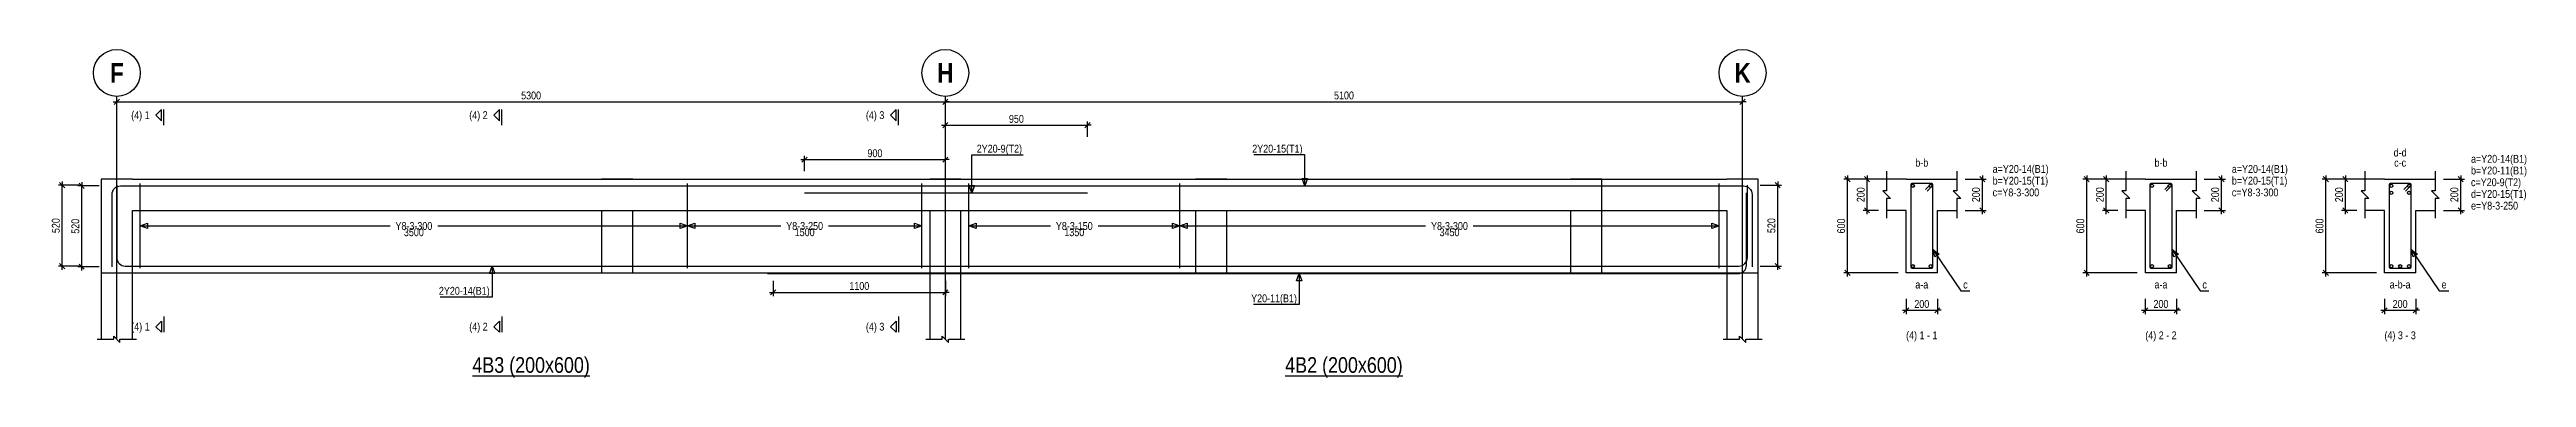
# Model space of a CAD drawing. Extents: x 0 to 206258, y -403073 to 0.
# Drawn here: x 68233 to 99923, y -204794 to -200594 of the extents above; entities that cross this region are included whole.
import ezdxf
from ezdxf.enums import TextEntityAlignment as Align
from ezdxf.lldxf.tags import DXFTag

# ---------------------------------------------------------------- set-up
doc = ezdxf.new("R2010")
doc.units = 0
doc.header["$LTSCALE"] = 1000
for name, color, linetype in [('Axis Circle(Dir 2)', 150, 'Continuous'), ('Axis Label(Dir 1)', 7, 'Continuous'), ('Axis Line(Dir 2)', 150, 'CENTER2'), ('Break Line', 5, 'Continuous'), ('Dimension Line', 5, 'Continuous'), ('Dimension Text', 5, 'Continuous'), ('Front Elevation Line', 40, 'Continuous'), ('Leader Line', 5, 'Continuous'), ('Link Line', 3, 'Continuous'), ('Rebar Label', 6, 'Continuous'), ('Rebar Line', 7, 'Continuous'), ('Section Label', 1, 'Continuous'), ('Section Line', 1, 'Continuous'), ('Top Rebar Label', 6, 'Continuous'), ('Top Rebar Line', 7, 'Continuous')]:
    doc.layers.add(name, color=color, linetype=linetype)
for name, color, linetype, true_color in [('Back Elevation Line', 191, 'HIDDEN2', 0xd4aaff), ('Beam Label(D)', 94, 'Continuous', 0x008100), ('Beam Line(D)', 112, 'Continuous', 0x00bd5e), ('Link Label', 94, 'Continuous', 0x008100)]:
    doc.layers.add(name, color=color, linetype=linetype, true_color=true_color)
doc.styles.add('Axis Label(Dir 1)', font='ARIALNB.TTF', dxfattribs={"height": 250})
doc.styles.add('Beam Label(D)', font='ARIALN.TTF', dxfattribs={"height": 200})
doc.styles.add('Dimension Text', font='ARIALN.TTF', dxfattribs={"height": 100})
doc.styles.add('Link Label', font='ARIALN.TTF', dxfattribs={"height": 100})
doc.styles.add('Rebar Label', font='ARIALN.TTF', dxfattribs={"height": 100})
doc.styles.add('Section Label', font='ARIALN.TTF', dxfattribs={"height": 100})
doc.styles.add('Top Rebar Label', font='ARIALN.TTF', dxfattribs={"height": 100})
tags = doc.linetypes.add('CENTER2', pattern=[1.125, 0.75, -0.125, 0.125, -0.125]).pattern_tags.tags
tags[10:11] = [DXFTag(74, 4), DXFTag(75, 0), DXFTag(340, '0'), DXFTag(46, 0.0), DXFTag(50, 0.0), DXFTag(44, 0.0), DXFTag(45, 0.0)]
tags[8:9] = [DXFTag(74, 4), DXFTag(75, 0), DXFTag(340, '0'), DXFTag(46, 0.0), DXFTag(50, 0.0), DXFTag(44, 0.0), DXFTag(45, 0.0)]
tags[6:7] = [DXFTag(74, 4), DXFTag(75, 0), DXFTag(340, '0'), DXFTag(46, 0.0), DXFTag(50, 0.0), DXFTag(44, 0.0), DXFTag(45, 0.0)]
tags[4:5] = [DXFTag(74, 4), DXFTag(75, 0), DXFTag(340, '0'), DXFTag(46, 0.0), DXFTag(50, 0.0), DXFTag(44, 0.0), DXFTag(45, 0.0)]
tags = doc.linetypes.add('HIDDEN2', pattern=[0.1875, 0.125, -0.0625]).pattern_tags.tags
tags[6:7] = [DXFTag(74, 4), DXFTag(75, 0), DXFTag(340, '0'), DXFTag(46, 0.0), DXFTag(50, 0.0), DXFTag(44, 0.0), DXFTag(45, 0.0)]
tags[4:5] = [DXFTag(74, 4), DXFTag(75, 0), DXFTag(340, '0'), DXFTag(46, 0.0), DXFTag(50, 0.0), DXFTag(44, 0.0), DXFTag(45, 0.0)]
doc.dimstyles.new('BEAM', dxfattribs={"dimtxt": 100, "dimasz": 30, "dimexe": 48.3, "dimexo": 103.5, "dimgap": 30, "dimtad": 1, "dimtoh": 1, "dimdec": 1, "dimlfac": 0.5, "dimdsep": 46, "dimtxsty": 'Dimension Text', "dimblk": 'PCDIM_TICK', "dimcen": 0.09, "dimclrd": 5, "dimclre": 5, "dimclrt": 5, "dimadec": 1, "dimazin": 0, "dimtp": 1, "dimtm": 1, "dimtfac": 1, "dimtdec": 4, "dimtofl": 0, "dimtmove": 0, "dimatfit": 3, "dimfxl": 1, "dimtolj": 1, "dimtzin": 0, "dimarcsym": 0})

msp = doc.modelspace()

# ---------------------------------------------------------------- texts
at = {"layer": 'Axis Label(Dir 1)', "transparency": 33554687, "style": 'Axis Label(Dir 1)'}
for s, p in [('F', (69093.965, -200894.284)), ('H', (79693.965, -200894.284)), ('K', (89893.965, -200894.284))]:
    msp.add_text(s, height=250, dxfattribs=at).set_placement(p, align=Align.MIDDLE_CENTER)
at = {"layer": 'Beam Label(D)', "transparency": 33554687, "style": 'Beam Label(D)'}
for s, p in [('%%U4B3 (200x600)', (74393.965, -204534.284)), ('%%U4B2 (200x600)', (84793.965, -204534.284))]:
    msp.add_text(s, height=200, dxfattribs=at).set_placement(p, align=Align.TOP_CENTER)
at = {"layer": 'Dimension Text', "transparency": 33554687, "style": 'Dimension Text'}
for s, p in [('3500', (72893.965, -202884.284)), ('1500', (77893.964, -202884.284)), ('1350', (81343.965, -202884.284)), ('3450', (86143.965, -202884.284))]:
    msp.add_text(s, height=100, dxfattribs=at).set_placement(p, align=Align.TOP_CENTER)
at = {"layer": 'Link Label', "transparency": 33554687, "style": 'Link Label'}
for s, p in [(' c=Y8-3-300', (93061.966, -202474.284)), (' c=Y8-3-300', (96122.204, -202474.284)), (' e=Y8-3-250', (99182.443, -202644.284)), ('c', (92716.966, -203654.284)), ('c', (95777.204, -203654.284)), ('e', (98837.443, -203654.284))]:
    msp.add_text(s, height=100, dxfattribs=at).set_placement(p)
for s, p in [('Y8-3-300', (72893.965, -202854.284)), ('Y8-3-250', (77893.964, -202854.284)), ('Y8-3-150', (81343.965, -202854.284)), ('Y8-3-300', (86143.965, -202854.284))]:
    msp.add_text(s, height=100, dxfattribs=at).set_placement(p, align=Align.MIDDLE_CENTER)
at = {"layer": 'Rebar Label', "transparency": 33554687, "style": 'Rebar Label'}
for s, p in [('d-d', (98307.443, -201994.284)), ('b-b', (92186.966, -202124.284)), ('b-b', (95247.204, -202124.284)), ('c-c', (98307.443, -202124.284)), ('a-a', (92186.966, -203684.284)), ('a-a', (95247.204, -203684.284)), ('a-b-a', (98307.443, -203684.284))]:
    msp.add_text(s, height=100, dxfattribs=at).set_placement(p, align=Align.BOTTOM_CENTER)
for s, p in [(' a=Y20-14(B1)', (93061.966, -202174.284)), (' a=Y20-14(B1)', (96122.204, -202174.284)), (' a=Y20-14(B1)', (99182.443, -202044.284)), (' b=Y20-11(B1)', (99182.443, -202194.284))]:
    msp.add_text(s, height=100, dxfattribs=at).set_placement(p)
for s, p in [(' 2Y20-14(B1)', (73863.965, -203734.284)), (' Y20-11(B1)', (84192.149, -203830.422))]:
    msp.add_text(s, height=100, dxfattribs=at).set_placement(p, align=Align.RIGHT)
at = {"layer": 'Section Label', "transparency": 33554687, "style": 'Section Label'}
for s, p in [('(4) 1', (69513.254, -201434.994)), ('(4) 2', (73838.254, -201434.994)), ('(4) 3', (78913.254, -201434.994)), ('(4) 1', (69513.254, -204143.573)), ('(4) 2', (73838.254, -204143.573)), ('(4) 3', (78913.254, -204143.573))]:
    msp.add_text(s, height=100, dxfattribs=at).set_placement(p, align=Align.MIDDLE_RIGHT)
for s, p in [('(4) 1 - 1', (92186.966, -204334.284)), ('(4) 2 - 2', (95247.204, -204334.284)), ('(4) 3 - 3', (98307.443, -204334.284))]:
    msp.add_text(s, height=100, dxfattribs=at).set_placement(p, align=Align.BOTTOM_CENTER)
at = {"layer": 'Top Rebar Label', "transparency": 33554687, "style": 'Top Rebar Label'}
for s, p in [(' 2Y20-9(T2)', (80063.965, -201914.284)), (' b=Y20-15(T1)', (93061.966, -202324.284)), (' b=Y20-15(T1)', (96122.204, -202324.284)), (' c=Y20-9(T2)', (99182.443, -202344.284)), (' d=Y20-15(T1)', (99182.443, -202494.284))]:
    msp.add_text(s, height=100, dxfattribs=at).set_placement(p)
msp.add_text(' 2Y20-15(T1)', height=100, dxfattribs=at).set_placement((84263.965, -201914.284), align=Align.RIGHT)

# ---------------------------------------------------------------- blocks, each defined once
blk = doc.blocks.new('PCDIM_TICK')
at = {"layer": 'Dimension Line', "color": 0, "transparency": 33554687}
for p, q in [((1.1, 1.1), (-1.1, -1.1)), ((1.6, 0), (0, 0))]:
    blk.add_line(p, q, dxfattribs=at)
blk = doc.blocks.new('*U2823')
at = {"layer": 'Dimension Line', "color": 5, "true_color": 0x0000ff, "transparency": 16777216}
for p, q in [((77892, -202151), (77892, -201956)), ((77892, -202004), (79694, -202004)), ((79694, -202151), (79694, -201956))]:
    blk.add_line(p, q, dxfattribs=at)
at = {"layer": 'Dimension Line', "color": 5, "true_color": 0x0000ff, "transparency": 16777216, "xscale": 30, "yscale": 30, "rotation": 180.0000000000004}
blk.add_blockref('PCDIM_TICK', (77892, -202004), dxfattribs=at)
at = {"layer": 'Dimension Line', "color": 5, "true_color": 0x0000ff, "transparency": 16777216, "xscale": 30, "yscale": 30}
blk.add_blockref('PCDIM_TICK', (79694, -202004), dxfattribs=at)
at = {"layer": 'Dimension Line', "color": 5, "true_color": 0x0000ff, "transparency": 16777216, "insert": (78793, -201974), "char_height": 100, "width": 181.5, "attachment_point": 8, "style": 'Dimension Text'}
blk.add_mtext('900', dxfattribs=at)
blk = doc.blocks.new('*U2824')
at = {"layer": 'Dimension Line', "color": 5, "true_color": 0x0000ff, "transparency": 16777216}
for p, q in [((77492, -203558), (77492, -203753)), ((77492, -203704), (79694, -203704)), ((79694, -203558), (79694, -203753))]:
    blk.add_line(p, q, dxfattribs=at)
at = {"layer": 'Dimension Line', "color": 5, "true_color": 0x0000ff, "transparency": 16777216, "xscale": 30, "yscale": 30, "rotation": 180.0000000000004}
blk.add_blockref('PCDIM_TICK', (77492, -203704), dxfattribs=at)
at = {"layer": 'Dimension Line', "color": 5, "true_color": 0x0000ff, "transparency": 16777216, "xscale": 30, "yscale": 30}
blk.add_blockref('PCDIM_TICK', (79694, -203704), dxfattribs=at)
at = {"layer": 'Dimension Line', "color": 5, "true_color": 0x0000ff, "transparency": 16777216, "insert": (78593, -203674), "char_height": 100, "width": 238.4, "attachment_point": 8, "style": 'Dimension Text'}
blk.add_mtext('1100', dxfattribs=at)
blk = doc.blocks.new('*U2825')
at = {"layer": 'Dimension Line', "color": 5, "true_color": 0x0000ff, "transparency": 16777216}
for p, q in [((68868, -202340), (68596, -202340)), ((68644, -203376), (68644, -202340)), ((68868, -203376), (68596, -203376))]:
    blk.add_line(p, q, dxfattribs=at)
at = {"layer": 'Dimension Line', "color": 5, "true_color": 0x0000ff, "transparency": 16777216, "xscale": 30, "yscale": 30}
for p, rotation in [((68644, -202340), 89.99999999999447), ((68644, -203376), 269.9999999999834)]:
    blk.add_blockref('PCDIM_TICK', p, dxfattribs=dict(at, rotation=rotation))
at = {"layer": 'Dimension Line', "color": 5, "true_color": 0x0000ff, "transparency": 16777216, "insert": (68614, -202858), "char_height": 100, "width": 181.5, "attachment_point": 8, "rotation": 90, "style": 'Dimension Text'}
blk.add_mtext('520', dxfattribs=at)
blk = doc.blocks.new('*U2826')
at = {"layer": 'Dimension Line', "color": 5, "true_color": 0x0000ff, "transparency": 16777216}
for p, q in [((68618, -202332), (68346, -202332)), ((68394, -203368), (68394, -202332)), ((68618, -203368), (68346, -203368))]:
    blk.add_line(p, q, dxfattribs=at)
at = {"layer": 'Dimension Line', "color": 5, "true_color": 0x0000ff, "transparency": 16777216, "xscale": 30, "yscale": 30}
for p, rotation in [((68394, -202332), 89.99999999999447), ((68394, -203368), 269.9999999999834)]:
    blk.add_blockref('PCDIM_TICK', p, dxfattribs=dict(at, rotation=rotation))
at = {"layer": 'Dimension Line', "color": 5, "true_color": 0x0000ff, "transparency": 16777216, "insert": (68364, -202850), "char_height": 100, "width": 181.5, "attachment_point": 8, "rotation": 90, "style": 'Dimension Text'}
blk.add_mtext('520', dxfattribs=at)
blk = doc.blocks.new('*U2827')
at = {"layer": 'Dimension Line', "color": 5, "true_color": 0x0000ff, "transparency": 16777216}
for p, q in [((69094, -201411), (69094, -201216)), ((79694, -201411), (79694, -201216)), ((69094, -201264), (79694, -201264))]:
    blk.add_line(p, q, dxfattribs=at)
at = {"layer": 'Dimension Line', "color": 5, "true_color": 0x0000ff, "transparency": 16777216, "xscale": 30, "yscale": 30, "rotation": 180.0000000000004}
blk.add_blockref('PCDIM_TICK', (69094, -201264), dxfattribs=at)
at = {"layer": 'Dimension Line', "color": 5, "true_color": 0x0000ff, "transparency": 16777216, "xscale": 30, "yscale": 30}
blk.add_blockref('PCDIM_TICK', (79694, -201264), dxfattribs=at)
at = {"layer": 'Dimension Line', "color": 5, "true_color": 0x0000ff, "transparency": 16777216, "insert": (74394, -201234), "char_height": 100, "width": 245.98, "attachment_point": 8, "style": 'Dimension Text'}
blk.add_mtext('5300', dxfattribs=at)
blk = doc.blocks.new('*U2840')
at = {"layer": 'Dimension Line', "color": 5, "true_color": 0x0000ff, "transparency": 16777216}
for p, q in [((79694, -201711), (79694, -201516)), ((81512, -201711), (81512, -201516)), ((79694, -201564), (81512, -201564))]:
    blk.add_line(p, q, dxfattribs=at)
at = {"layer": 'Dimension Line', "color": 5, "true_color": 0x0000ff, "transparency": 16777216, "xscale": 30, "yscale": 30, "rotation": 180.0000000000004}
blk.add_blockref('PCDIM_TICK', (79694, -201564), dxfattribs=at)
at = {"layer": 'Dimension Line', "color": 5, "true_color": 0x0000ff, "transparency": 16777216, "xscale": 30, "yscale": 30}
blk.add_blockref('PCDIM_TICK', (81512, -201564), dxfattribs=at)
at = {"layer": 'Dimension Line', "color": 5, "true_color": 0x0000ff, "transparency": 16777216, "insert": (80603, -201534), "char_height": 100, "width": 181.5, "attachment_point": 8, "style": 'Dimension Text'}
blk.add_mtext('950', dxfattribs=at)
blk = doc.blocks.new('*U2841')
at = {"layer": 'Dimension Line', "color": 5, "true_color": 0x0000ff, "transparency": 16777216}
for p, q in [((90119, -202332), (90392, -202332)), ((90344, -203368), (90344, -202332)), ((90119, -203368), (90392, -203368))]:
    blk.add_line(p, q, dxfattribs=at)
at = {"layer": 'Dimension Line', "color": 5, "true_color": 0x0000ff, "transparency": 16777216, "xscale": 30, "yscale": 30}
for p, rotation in [((90344, -202332), 89.99999999999447), ((90344, -203368), 269.9999999999834)]:
    blk.add_blockref('PCDIM_TICK', p, dxfattribs=dict(at, rotation=rotation))
at = {"layer": 'Dimension Line', "color": 5, "true_color": 0x0000ff, "transparency": 16777216, "insert": (90314, -202850), "char_height": 100, "width": 181.5, "attachment_point": 8, "rotation": 90, "style": 'Dimension Text'}
blk.add_mtext('520', dxfattribs=at)
blk = doc.blocks.new('*U2842')
at = {"layer": 'Dimension Line', "color": 5, "true_color": 0x0000ff, "transparency": 16777216}
for p, q in [((79694, -201411), (79694, -201216)), ((89894, -201411), (89894, -201216)), ((79694, -201264), (89894, -201264))]:
    blk.add_line(p, q, dxfattribs=at)
at = {"layer": 'Dimension Line', "color": 5, "true_color": 0x0000ff, "transparency": 16777216, "xscale": 30, "yscale": 30, "rotation": 180.0000000000004}
blk.add_blockref('PCDIM_TICK', (79694, -201264), dxfattribs=at)
at = {"layer": 'Dimension Line', "color": 5, "true_color": 0x0000ff, "transparency": 16777216, "xscale": 30, "yscale": 30}
blk.add_blockref('PCDIM_TICK', (89894, -201264), dxfattribs=at)
at = {"layer": 'Dimension Line', "color": 5, "true_color": 0x0000ff, "transparency": 16777216, "insert": (84794, -201234), "char_height": 100, "width": 245.98, "attachment_point": 8, "style": 'Dimension Text'}
blk.add_mtext('5100', dxfattribs=at)
blk = doc.blocks.new('*U2828')
at = {"layer": 'Dimension Line', "color": 5, "true_color": 0x0000ff, "transparency": 16777216}
for p, q in [((92740, -202254), (93010, -202254)), ((92962, -202654), (92962, -202254)), ((92740, -202654), (93010, -202654))]:
    blk.add_line(p, q, dxfattribs=at)
at = {"layer": 'Dimension Line', "color": 5, "true_color": 0x0000ff, "transparency": 16777216, "xscale": 30, "yscale": 30}
for p, rotation in [((92962, -202254), 89.99999999999447), ((92962, -202654), 269.9999999999834)]:
    blk.add_blockref('PCDIM_TICK', p, dxfattribs=dict(at, rotation=rotation))
at = {"layer": 'Dimension Line', "color": 5, "true_color": 0x0000ff, "transparency": 16777216, "insert": (92932, -202454), "char_height": 100, "width": 182.77, "attachment_point": 8, "rotation": 90, "style": 'Dimension Text'}
blk.add_mtext('200', dxfattribs=at)
blk = doc.blocks.new('*U2829')
at = {"layer": 'Dimension Line', "color": 5, "true_color": 0x0000ff, "transparency": 16777216}
for p, q in [((91633, -202254), (91439, -202254)), ((91487, -202654), (91487, -202254)), ((91633, -202654), (91439, -202654))]:
    blk.add_line(p, q, dxfattribs=at)
at = {"layer": 'Dimension Line', "color": 5, "true_color": 0x0000ff, "transparency": 16777216, "xscale": 30, "yscale": 30}
for p, rotation in [((91487, -202254), 89.99999999999447), ((91487, -202654), 269.9999999999834)]:
    blk.add_blockref('PCDIM_TICK', p, dxfattribs=dict(at, rotation=rotation))
at = {"layer": 'Dimension Line', "color": 5, "true_color": 0x0000ff, "transparency": 16777216, "insert": (91457, -202454), "char_height": 100, "width": 182.77, "attachment_point": 8, "rotation": 90, "style": 'Dimension Text'}
blk.add_mtext('200', dxfattribs=at)
blk = doc.blocks.new('*U2830')
at = {"layer": 'Dimension Line', "color": 5, "true_color": 0x0000ff, "transparency": 16777216}
for p, q in [((91883, -202254), (91189, -202254)), ((91237, -203454), (91237, -202254)), ((91883, -203454), (91189, -203454))]:
    blk.add_line(p, q, dxfattribs=at)
at = {"layer": 'Dimension Line', "color": 5, "true_color": 0x0000ff, "transparency": 16777216, "xscale": 30, "yscale": 30}
for p, rotation in [((91237, -202254), 89.99999999999447), ((91237, -203454), 269.9999999999834)]:
    blk.add_blockref('PCDIM_TICK', p, dxfattribs=dict(at, rotation=rotation))
at = {"layer": 'Dimension Line', "color": 5, "true_color": 0x0000ff, "transparency": 16777216, "insert": (91207, -202854), "char_height": 100, "width": 181.97, "attachment_point": 8, "rotation": 90, "style": 'Dimension Text'}
blk.add_mtext('600', dxfattribs=at)
blk = doc.blocks.new('*U2831')
at = {"layer": 'Dimension Line', "color": 5, "true_color": 0x0000ff, "transparency": 16777216}
for p, q in [((91987, -203788), (91987, -203983)), ((91987, -203934), (92387, -203934)), ((92387, -203788), (92387, -203983))]:
    blk.add_line(p, q, dxfattribs=at)
at = {"layer": 'Dimension Line', "color": 5, "true_color": 0x0000ff, "transparency": 16777216, "xscale": 30, "yscale": 30, "rotation": 180.0000000000004}
blk.add_blockref('PCDIM_TICK', (91987, -203934), dxfattribs=at)
at = {"layer": 'Dimension Line', "color": 5, "true_color": 0x0000ff, "transparency": 16777216, "xscale": 30, "yscale": 30}
blk.add_blockref('PCDIM_TICK', (92387, -203934), dxfattribs=at)
at = {"layer": 'Dimension Line', "color": 5, "true_color": 0x0000ff, "transparency": 16777216, "insert": (92187, -203904), "char_height": 100, "width": 182.77, "attachment_point": 8, "style": 'Dimension Text'}
blk.add_mtext('200', dxfattribs=at)
blk = doc.blocks.new('*U2832')
at = {"layer": 'Dimension Line', "color": 5, "true_color": 0x0000ff, "transparency": 16777216}
for p, q in [((95801, -202254), (96071, -202254)), ((96022, -202654), (96022, -202254)), ((95801, -202654), (96071, -202654))]:
    blk.add_line(p, q, dxfattribs=at)
at = {"layer": 'Dimension Line', "color": 5, "true_color": 0x0000ff, "transparency": 16777216, "xscale": 30, "yscale": 30}
for p, rotation in [((96022, -202254), 89.99999999999447), ((96022, -202654), 269.9999999999834)]:
    blk.add_blockref('PCDIM_TICK', p, dxfattribs=dict(at, rotation=rotation))
at = {"layer": 'Dimension Line', "color": 5, "true_color": 0x0000ff, "transparency": 16777216, "insert": (95992, -202454), "char_height": 100, "width": 182.77, "attachment_point": 8, "rotation": 90, "style": 'Dimension Text'}
blk.add_mtext('200', dxfattribs=at)
blk = doc.blocks.new('*U2833')
at = {"layer": 'Dimension Line', "color": 5, "true_color": 0x0000ff, "transparency": 16777216}
for p, q in [((94694, -202254), (94499, -202254)), ((94547, -202654), (94547, -202254)), ((94694, -202654), (94499, -202654))]:
    blk.add_line(p, q, dxfattribs=at)
at = {"layer": 'Dimension Line', "color": 5, "true_color": 0x0000ff, "transparency": 16777216, "xscale": 30, "yscale": 30}
for p, rotation in [((94547, -202254), 89.99999999999447), ((94547, -202654), 269.9999999999834)]:
    blk.add_blockref('PCDIM_TICK', p, dxfattribs=dict(at, rotation=rotation))
at = {"layer": 'Dimension Line', "color": 5, "true_color": 0x0000ff, "transparency": 16777216, "insert": (94517, -202454), "char_height": 100, "width": 182.77, "attachment_point": 8, "rotation": 90, "style": 'Dimension Text'}
blk.add_mtext('200', dxfattribs=at)
blk = doc.blocks.new('*U2834')
at = {"layer": 'Dimension Line', "color": 5, "true_color": 0x0000ff, "transparency": 16777216}
for p, q in [((94944, -202254), (94249, -202254)), ((94297, -203454), (94297, -202254)), ((94944, -203454), (94249, -203454))]:
    blk.add_line(p, q, dxfattribs=at)
at = {"layer": 'Dimension Line', "color": 5, "true_color": 0x0000ff, "transparency": 16777216, "xscale": 30, "yscale": 30}
for p, rotation in [((94297, -202254), 89.99999999999447), ((94297, -203454), 269.9999999999834)]:
    blk.add_blockref('PCDIM_TICK', p, dxfattribs=dict(at, rotation=rotation))
at = {"layer": 'Dimension Line', "color": 5, "true_color": 0x0000ff, "transparency": 16777216, "insert": (94267, -202854), "char_height": 100, "width": 181.97, "attachment_point": 8, "rotation": 90, "style": 'Dimension Text'}
blk.add_mtext('600', dxfattribs=at)
blk = doc.blocks.new('*U2835')
at = {"layer": 'Dimension Line', "color": 5, "true_color": 0x0000ff, "transparency": 16777216}
for p, q in [((95047, -203788), (95047, -203983)), ((95047, -203934), (95447, -203934)), ((95447, -203788), (95447, -203983))]:
    blk.add_line(p, q, dxfattribs=at)
at = {"layer": 'Dimension Line', "color": 5, "true_color": 0x0000ff, "transparency": 16777216, "xscale": 30, "yscale": 30, "rotation": 180.0000000000004}
blk.add_blockref('PCDIM_TICK', (95047, -203934), dxfattribs=at)
at = {"layer": 'Dimension Line', "color": 5, "true_color": 0x0000ff, "transparency": 16777216, "xscale": 30, "yscale": 30}
blk.add_blockref('PCDIM_TICK', (95447, -203934), dxfattribs=at)
at = {"layer": 'Dimension Line', "color": 5, "true_color": 0x0000ff, "transparency": 16777216, "insert": (95247, -203904), "char_height": 100, "width": 182.77, "attachment_point": 8, "style": 'Dimension Text'}
blk.add_mtext('200', dxfattribs=at)
blk = doc.blocks.new('*U2836')
at = {"layer": 'Dimension Line', "color": 5, "true_color": 0x0000ff, "transparency": 16777216}
for p, q in [((98861, -202254), (99131, -202254)), ((99082, -202654), (99082, -202254)), ((98861, -202654), (99131, -202654))]:
    blk.add_line(p, q, dxfattribs=at)
at = {"layer": 'Dimension Line', "color": 5, "true_color": 0x0000ff, "transparency": 16777216, "xscale": 30, "yscale": 30}
for p, rotation in [((99082, -202254), 89.99999999999447), ((99082, -202654), 269.9999999999834)]:
    blk.add_blockref('PCDIM_TICK', p, dxfattribs=dict(at, rotation=rotation))
at = {"layer": 'Dimension Line', "color": 5, "true_color": 0x0000ff, "transparency": 16777216, "insert": (99052, -202454), "char_height": 100, "width": 182.77, "attachment_point": 8, "rotation": 90, "style": 'Dimension Text'}
blk.add_mtext('200', dxfattribs=at)
blk = doc.blocks.new('*U2837')
at = {"layer": 'Dimension Line', "color": 5, "true_color": 0x0000ff, "transparency": 16777216}
for p, q in [((97754, -202254), (97559, -202254)), ((97607, -202654), (97607, -202254)), ((97754, -202654), (97559, -202654))]:
    blk.add_line(p, q, dxfattribs=at)
at = {"layer": 'Dimension Line', "color": 5, "true_color": 0x0000ff, "transparency": 16777216, "xscale": 30, "yscale": 30}
for p, rotation in [((97607, -202254), 89.99999999999447), ((97607, -202654), 269.9999999999834)]:
    blk.add_blockref('PCDIM_TICK', p, dxfattribs=dict(at, rotation=rotation))
at = {"layer": 'Dimension Line', "color": 5, "true_color": 0x0000ff, "transparency": 16777216, "insert": (97577, -202454), "char_height": 100, "width": 182.77, "attachment_point": 8, "rotation": 90, "style": 'Dimension Text'}
blk.add_mtext('200', dxfattribs=at)
blk = doc.blocks.new('*U2838')
at = {"layer": 'Dimension Line', "color": 5, "true_color": 0x0000ff, "transparency": 16777216}
for p, q in [((98004, -202254), (97309, -202254)), ((97357, -203454), (97357, -202254)), ((98004, -203454), (97309, -203454))]:
    blk.add_line(p, q, dxfattribs=at)
at = {"layer": 'Dimension Line', "color": 5, "true_color": 0x0000ff, "transparency": 16777216, "xscale": 30, "yscale": 30}
for p, rotation in [((97357, -202254), 89.99999999999447), ((97357, -203454), 269.9999999999834)]:
    blk.add_blockref('PCDIM_TICK', p, dxfattribs=dict(at, rotation=rotation))
at = {"layer": 'Dimension Line', "color": 5, "true_color": 0x0000ff, "transparency": 16777216, "insert": (97327, -202854), "char_height": 100, "width": 181.97, "attachment_point": 8, "rotation": 90, "style": 'Dimension Text'}
blk.add_mtext('600', dxfattribs=at)
blk = doc.blocks.new('*U2839')
at = {"layer": 'Dimension Line', "color": 5, "true_color": 0x0000ff, "transparency": 16777216}
for p, q in [((98107, -203788), (98107, -203983)), ((98107, -203934), (98507, -203934)), ((98507, -203788), (98507, -203983))]:
    blk.add_line(p, q, dxfattribs=at)
at = {"layer": 'Dimension Line', "color": 5, "true_color": 0x0000ff, "transparency": 16777216, "xscale": 30, "yscale": 30, "rotation": 180.0000000000004}
blk.add_blockref('PCDIM_TICK', (98107, -203934), dxfattribs=at)
at = {"layer": 'Dimension Line', "color": 5, "true_color": 0x0000ff, "transparency": 16777216, "xscale": 30, "yscale": 30}
blk.add_blockref('PCDIM_TICK', (98507, -203934), dxfattribs=at)
at = {"layer": 'Dimension Line', "color": 5, "true_color": 0x0000ff, "transparency": 16777216, "insert": (98307, -203904), "char_height": 100, "width": 182.77, "attachment_point": 8, "style": 'Dimension Text'}
blk.add_mtext('200', dxfattribs=at)

# ---------------------------------------------------------------- dimensions: what is measured, and where the dimension line sits
at = {"layer": 'Dimension Line', "transparency": 33554687}
for base, p1, p2, text, picture, middle in [((74393.965, -201264.284), (69093.965, -201514.284), (79693.965, -201514.284), '5300', '*U2827', (74393.965, -201264.284)), ((84793.965, -201264.284), (79693.965, -201514.284), (89893.965, -201514.284), '5100', '*U2842', (84793.965, -201264.284)), ((80602.965, -201564.284), (79693.965, -201814.284), (81511.965, -201814.284), '950', '*U2840', (80602.965, -201564.284)), ((78792.965, -202004.284), (77891.965, -202254.284), (79693.965, -202254.284), '900', '*U2823', (78792.965, -202004.284)), ((78592.965, -203704.284), (77491.965, -203454.284), (79693.965, -203454.284), '1100', '*U2824', (78592.965, -203704.284)), ((92186.966, -203934.284), (91986.966, -203684.284), (92386.966, -203684.284), '200', '*U2831', (92186.966, -203934.284)), ((95247.204, -203934.284), (95047.204, -203684.284), (95447.204, -203684.284), '200', '*U2835', (95247.204, -203934.284)), ((98307.443, -203934.284), (98107.443, -203684.284), (98507.443, -203684.284), '200', '*U2839', (98307.443, -203934.284))]:
    dim = msp.add_linear_dim(base=base, p1=p1, p2=p2, text=text, dimstyle='BEAM', override={"dimscale": 1, "dimtxt": 100, "dimasz": 30, "dimexe": 48.3, "dimexo": 103.5, "dimgap": 30, "dimtad": 1, "dimtih": 0, "dimdec": 1, "dimlfac": 0.5, "dimzin": 8, "dimlunit": 2, "dimpost": '', "dimtxsty": 'Dimension Text', "dimblk": 'PCDIM_TICK', "dimse1": 0, "dimse2": 0, "dimsd2": 0, "dimclrd": 5, "dimclre": 5, "dimclrt": 5, "dimaunit": 0, "dimadec": 1, "dimazin": 0, "dimtol": 0, "dimtp": 1, "dimtm": 1, "dimtmove": 0}, dxfattribs=at)
    dim.commit()
    dim.dimension.update_dxf_attribs({"geometry": picture, "text_midpoint": middle})
for base, p1, p2, angle, text, picture, middle in [((68393.965, -202850.284), (68721.965, -203368.284), (68721.965, -202332.284), 90, '520', '*U2826', (68393.965, -202850.284)), ((68643.965, -202858.284), (68971.965, -203376.284), (68971.965, -202340.284), 90, '520', '*U2825', (68643.965, -202858.284)), ((90343.965, -202850.283), (90015.966, -203368.284), (90015.965, -202332.284), 90.0000489, '520', '*U2841', (90343.965, -202850.283)), ((91236.966, -202854.284), (91986.966, -203454.284), (91986.966, -202254.284), 90, '600', '*U2830', (91236.966, -202854.284)), ((91486.966, -202454.284), (91736.966, -202654.284), (91736.966, -202254.284), 90, '200', '*U2829', (91486.966, -202454.284)), ((92961.966, -202454.284), (92636.966, -202654.284), (92636.966, -202254.284), 90, '200', '*U2828', (92961.966, -202454.284)), ((94297.204, -202854.284), (95047.204, -203454.284), (95047.204, -202254.284), 90, '600', '*U2834', (94297.204, -202854.284)), ((94547.204, -202454.284), (94797.204, -202654.284), (94797.204, -202254.284), 90, '200', '*U2833', (94547.204, -202454.284)), ((96022.204, -202454.284), (95697.204, -202654.284), (95697.204, -202254.284), 90, '200', '*U2832', (96022.204, -202454.284)), ((97357.443, -202854.284), (98107.443, -203454.284), (98107.443, -202254.284), 90, '600', '*U2838', (97357.443, -202854.284)), ((97607.443, -202454.284), (97857.443, -202654.284), (97857.443, -202254.284), 90, '200', '*U2837', (97607.443, -202454.284)), ((99082.443, -202454.284), (98757.443, -202654.284), (98757.443, -202254.284), 90, '200', '*U2836', (99082.443, -202454.284))]:
    dim = msp.add_linear_dim(base=base, p1=p1, p2=p2, angle=angle, text=text, dimstyle='BEAM', override={"dimscale": 1, "dimtxt": 100, "dimasz": 30, "dimexe": 48.3, "dimexo": 103.5, "dimgap": 30, "dimtad": 1, "dimtih": 0, "dimdec": 1, "dimlfac": 0.5, "dimzin": 8, "dimlunit": 2, "dimpost": '', "dimtxsty": 'Dimension Text', "dimblk": 'PCDIM_TICK', "dimse1": 0, "dimse2": 0, "dimsd2": 0, "dimclrd": 5, "dimclre": 5, "dimclrt": 5, "dimaunit": 0, "dimadec": 1, "dimazin": 0, "dimtol": 0, "dimtp": 1, "dimtm": 1, "dimtmove": 0}, dxfattribs=at)
    dim.commit()
    dim.dimension.update_dxf_attribs({"geometry": picture, "text_midpoint": middle})

# ---------------------------------------------------------------- linework, layer by layer
at = {"layer": 'Axis Circle(Dir 2)', "transparency": 33554687}
for centre in [(69093.965, -200894.284), (79693.965, -200894.284), (89893.965, -200894.284)]:
    msp.add_circle(centre, 300, dxfattribs=at)
at = {"layer": 'Axis Line(Dir 2)', "transparency": 33554687}
for points in [[(69093.965, -204304.284), (69093.965, -201194.284)], [(79693.965, -204304.284), (79693.965, -201194.284)], [(89893.965, -204304.284), (89893.965, -201194.284)]]:
    msp.add_lwpolyline(points, dxfattribs=at)
at = {"layer": 'Back Elevation Line', "transparency": 33554687}
for points in [[(69293.965, -202254.284), (68893.965, -202254.284)], [(68893.965, -202254.284), (68893.965, -203454.284)], [(69293.965, -202254.284), (89693.965, -202254.284)], [(90093.965, -202254.284), (89693.965, -202254.284)], [(90093.965, -203454.284), (90093.965, -202254.284)], [(69293.965, -203454.284), (69293.965, -202654.284)], [(69293.965, -202654.284), (89693.965, -202654.284)], [(89693.965, -202654.284), (89693.965, -203454.284)], [(68893.965, -203454.284), (69293.965, -203454.284)], [(89693.965, -203454.284), (90093.965, -203454.284)]]:
    msp.add_lwpolyline(points, dxfattribs=at)
at = {"layer": 'Beam Line(D)', "transparency": 33554687}
for points in [[(68893.965, -202254.284), (68893.965, -204304.284)], [(69293.965, -202254.284), (68893.965, -202254.284)], [(69293.965, -202254.284), (79493.965, -202254.284)], [(79893.965, -202254.284), (79493.965, -202254.284)], [(79893.965, -202254.284), (89693.965, -202254.284)], [(90093.965, -202254.284), (89693.965, -202254.284)], [(90093.965, -204304.284), (90093.965, -202254.284)], [(91986.966, -202254.284), (91736.966, -202254.284)], [(91986.966, -202254.284), (92386.966, -202254.284)], [(91986.966, -202254.284), (91986.966, -202254.284)], [(92386.966, -202254.284), (92386.966, -202254.284)], [(92386.966, -202254.284), (92636.966, -202254.284)], [(95047.204, -202254.284), (94797.204, -202254.284)], [(95047.204, -202254.284), (95447.204, -202254.284)], [(95047.204, -202254.284), (95047.204, -202254.284)], [(95447.204, -202254.284), (95447.204, -202254.284)], [(95447.204, -202254.284), (95697.204, -202254.284)], [(98107.443, -202254.284), (97857.443, -202254.284)], [(98107.443, -202254.284), (98507.443, -202254.284)], [(98107.443, -202254.284), (98107.443, -202254.284)], [(98507.443, -202254.284), (98507.443, -202254.284)], [(98507.443, -202254.284), (98757.443, -202254.284)], [(92386.966, -203454.284), (91986.966, -203454.284), (91986.966, -202654.284), (91736.966, -202654.284)], [(92386.966, -203454.284), (92386.966, -202654.284), (92636.966, -202654.284)], [(95447.204, -203454.284), (95047.204, -203454.284), (95047.204, -202654.284), (94797.204, -202654.284)], [(95447.204, -203454.284), (95447.204, -202654.284), (95697.204, -202654.284)], [(98507.443, -203454.284), (98107.443, -203454.284), (98107.443, -202654.284), (97857.443, -202654.284)], [(98507.443, -203454.284), (98507.443, -202654.284), (98757.443, -202654.284)], [(69293.965, -204304.284), (69293.965, -203454.284)], [(69293.965, -203454.284), (79493.965, -203454.284)], [(79493.965, -203454.284), (79493.965, -204304.284)], [(79893.965, -204304.284), (79893.965, -203454.284)], [(79893.965, -203454.284), (89693.965, -203454.284)], [(89693.965, -203454.284), (89693.965, -204304.284)]]:
    msp.add_lwpolyline(points, dxfattribs=at)
at = {"layer": 'Break Line', "transparency": 33554687}
for points in [[(91736.966, -202154.284), (91736.966, -202404.284), (91686.966, -202404.284), (91786.966, -202504.284), (91736.966, -202504.284), (91736.966, -202754.284)], [(92636.966, -202154.284), (92636.966, -202404.284), (92586.966, -202404.284), (92686.966, -202504.284), (92636.966, -202504.284), (92636.966, -202754.284)], [(94797.204, -202154.284), (94797.204, -202404.284), (94747.204, -202404.284), (94847.204, -202504.284), (94797.204, -202504.284), (94797.204, -202754.284)], [(95697.204, -202154.284), (95697.204, -202404.284), (95647.204, -202404.284), (95747.204, -202504.284), (95697.204, -202504.284), (95697.204, -202754.284)], [(97857.443, -202154.284), (97857.443, -202404.284), (97807.443, -202404.284), (97907.443, -202504.284), (97857.443, -202504.284), (97857.443, -202754.284)], [(98757.443, -202154.284), (98757.443, -202404.284), (98707.443, -202404.284), (98807.443, -202504.284), (98757.443, -202504.284), (98757.443, -202754.284)], [(68843.965, -204304.284), (69053.965, -204304.284), (69053.965, -204264.284), (69133.965, -204344.284), (69133.965, -204304.284), (69343.965, -204304.284)], [(79443.965, -204304.284), (79653.965, -204304.284), (79653.965, -204264.284), (79733.965, -204344.284), (79733.965, -204304.284), (79943.965, -204304.284)], [(89643.965, -204304.284), (89853.965, -204304.284), (89853.965, -204264.284), (89933.965, -204344.284), (89933.965, -204304.284), (90143.965, -204304.284)]]:
    msp.add_lwpolyline(points, dxfattribs=at)
at = {"layer": 'Front Elevation Line', "transparency": 33554687}
for points in [[(69293.965, -202254.284), (68893.965, -202254.284)], [(68893.965, -202254.284), (68893.965, -203454.284)], [(69293.965, -202254.284), (75293.965, -202254.284)], [(75693.965, -202254.284), (75293.965, -202254.284)], [(75693.965, -202254.284), (79493.965, -202254.284)], [(79893.965, -202254.284), (79493.965, -202254.284)], [(79893.965, -202254.284), (82893.965, -202254.284)], [(83293.965, -202254.284), (82893.965, -202254.284)], [(83293.965, -202254.284), (87693.965, -202254.284)], [(88093.965, -202254.284), (87693.965, -202254.284)], [(88093.965, -203454.284), (88093.965, -202254.284)], [(69293.965, -203454.284), (69293.965, -202654.284)], [(69293.965, -202654.284), (75293.965, -202654.284)], [(75293.965, -202654.284), (75293.965, -203454.284)], [(75693.965, -203454.284), (75693.965, -202654.284)], [(75693.965, -202654.284), (79493.965, -202654.284)], [(79493.965, -202654.284), (79493.965, -203454.284)], [(79893.965, -203454.284), (79893.965, -202654.284)], [(79893.965, -202654.284), (82893.965, -202654.284)], [(82893.965, -202654.284), (82893.965, -203454.284)], [(83293.965, -203454.284), (83293.965, -202654.284)], [(83293.965, -202654.284), (87693.965, -202654.284)], [(87693.965, -202654.284), (87693.965, -203454.284)], [(68893.965, -203454.284), (69293.965, -203454.284)], [(75293.965, -203454.284), (75693.965, -203454.284)], [(79493.965, -203454.284), (79893.965, -203454.284)], [(82893.965, -203454.284), (83293.965, -203454.284)], [(87693.965, -203454.284), (88093.965, -203454.284)]]:
    msp.add_lwpolyline(points, dxfattribs=at)
at = {"layer": 'Leader Line', "transparency": 33554687}
for points in [[(80033.965, -202430.284), (80033.965, -201944.284), (80688.956, -201944.284)], [(84293.965, -202340.284), (84293.965, -201944.284), (83638.974, -201944.284)], [(79999.763, -202336.314), (80068.167, -202336.314), (80033.965, -202430.284), (79999.763, -202336.314)], [(84259.763, -202246.314), (84328.167, -202246.314), (84293.965, -202340.284), (84259.763, -202246.314)], [(69393.965, -202854.284), (69487.934, -202820.082), (69487.934, -202888.486), (69393.965, -202854.284), (72589.321, -202854.284)], [(73198.609, -202854.284), (76393.965, -202854.284), (76299.995, -202888.486), (76299.995, -202820.082), (76393.965, -202854.284)], [(76393.965, -202854.284), (76487.934, -202820.082), (76487.934, -202888.486), (76393.965, -202854.284), (77589.32, -202854.284)], [(78198.608, -202854.284), (79393.964, -202854.284), (79299.995, -202888.486), (79299.995, -202820.082), (79393.964, -202854.284)], [(79993.965, -202854.284), (80087.935, -202820.082), (80087.935, -202888.486), (79993.965, -202854.284), (81039.321, -202854.284)], [(81648.609, -202854.284), (82693.965, -202854.284), (82599.996, -202888.486), (82599.996, -202820.082), (82693.965, -202854.284)], [(82693.965, -202854.284), (82787.935, -202820.082), (82787.935, -202888.486), (82693.965, -202854.284), (85839.321, -202854.284)], [(86448.609, -202854.284), (89593.965, -202854.284), (89499.996, -202888.486), (89499.996, -202820.082), (89593.965, -202854.284)], [(73893.965, -203368.284), (73893.965, -203764.284), (73231.292, -203764.284)], [(73928.167, -203462.253), (73859.763, -203462.253), (73893.965, -203368.284), (73928.167, -203462.253)], [(92409.906, -203213.007), (92353.221, -203251.296), (92328.965, -203154.282), (92409.906, -203213.007)], [(92328.965, -203154.282), (92686.966, -203684.284), (92800.095, -203684.284)], [(95470.146, -203213.01), (95413.462, -203251.298), (95389.205, -203154.285), (95470.146, -203213.01)], [(95389.205, -203154.285), (95747.204, -203684.284), (95860.334, -203684.284)], [(98530.384, -203213.009), (98473.7, -203251.298), (98449.444, -203154.284), (98530.384, -203213.009)], [(98449.444, -203154.284), (98807.443, -203684.284), (98928.255, -203684.284)], [(84222.15, -203464.422), (84222.149, -203860.422), (83635.843, -203860.422)], [(84256.352, -203558.391), (84187.948, -203558.391), (84222.15, -203464.422), (84256.352, -203558.391)]]:
    msp.add_lwpolyline(points, dxfattribs=at)
at = {"layer": 'Link Line', "transparency": 33554687}
for p, q in [((69393.965, -203396.284), (69393.965, -202312.284)), ((76393.965, -203396.284), (76393.965, -202312.284)), ((79393.964, -203396.284), (79393.964, -202312.284)), ((79993.965, -203396.284), (79993.965, -202312.284)), ((82693.965, -203396.284), (82693.965, -202312.284)), ((89593.965, -203396.284), (89593.965, -202312.284))]:
    msp.add_line(p, q, dxfattribs=at)
for points in [[(92254.155, -202406.894), (92324.865, -202336.183, 0.668178638), (92314.966, -202312.284), (92058.966, -202312.284, 0.414213562), (92044.966, -202326.284), (92044.966, -203382.284, 0.414213562), (92058.966, -203396.284), (92314.966, -203396.284, 0.414213562), (92328.966, -203382.284), (92328.966, -202326.284, 0.668178638), (92305.066, -202316.384), (92234.356, -202387.095)], [(95314.393, -202406.894), (95385.104, -202336.183, 0.668178638), (95375.204, -202312.284), (95119.204, -202312.284, 0.414213562), (95105.204, -202326.284), (95105.204, -203382.284, 0.414213562), (95119.204, -203396.284), (95375.204, -203396.284, 0.414213562), (95389.204, -203382.284), (95389.204, -202326.284, 0.668178638), (95365.305, -202316.384), (95294.594, -202387.095)], [(98374.632, -202406.894), (98445.343, -202336.183, 0.668178638), (98435.443, -202312.284), (98179.443, -202312.284, 0.414213562), (98165.443, -202326.284), (98165.443, -203382.284, 0.414213562), (98179.443, -203396.284), (98435.443, -203396.284, 0.414213562), (98449.443, -203382.284), (98449.443, -202326.284, 0.668178638), (98425.544, -202316.384), (98354.833, -202387.095)]]:
    msp.add_lwpolyline(points, format="xyb", dxfattribs=at)
at = {"layer": 'Rebar Line', "transparency": 33554687}
for points in [[(69091.965, -202332.284), (69091.965, -203258.328, 0.414213562), (69201.921, -203368.284), (89846.009, -203368.284, 0.414213813), (89955.966, -203258.328), (89955.965, -202332.284)], [(77420.15, -203464.422), (89834.195, -203464.422, 0.414213813), (89944.15, -203354.466), (89944.15, -202428.422)]]:
    msp.add_lwpolyline(points, format="xyb", dxfattribs=at)
for centre in [(92072.966, -202340.284), (92300.966, -202340.284), (95133.204, -202340.284), (95361.204, -202340.284), (98193.443, -202340.284), (98193.443, -202430.284), (98421.443, -202340.284), (98421.443, -202430.284), (92072.966, -203368.284), (92300.966, -203368.284), (95133.204, -203368.284), (95361.204, -203368.284), (98193.443, -203368.284), (98307.443, -203368.284), (98421.443, -203368.284)]:
    msp.add_circle(centre, 20, dxfattribs=at)
at = {"layer": 'Section Line', "transparency": 33554687}
for points in [[(69663.965, -201364.284), (69593.254, -201434.994), (69663.965, -201505.705), (69663.965, -201364.284)], [(69693.965, -201564.284), (69693.965, -201364.284)], [(73988.965, -201364.284), (73918.254, -201434.994), (73988.965, -201505.705), (73988.965, -201364.284)], [(74018.965, -201564.284), (74018.965, -201364.284)], [(79063.965, -201364.284), (78993.254, -201434.994), (79063.965, -201505.705), (79063.965, -201364.284)], [(79093.965, -201564.284), (79093.965, -201364.284)], [(69663.965, -204214.284), (69663.965, -204214.284), (69593.254, -204143.573), (69663.965, -204072.862), (69663.965, -204214.284)], [(69693.965, -204014.284), (69693.965, -204214.284)], [(73988.965, -204214.284), (73988.965, -204214.284), (73918.254, -204143.573), (73988.965, -204072.862), (73988.965, -204214.284)], [(74018.965, -204014.284), (74018.965, -204214.284)], [(79063.965, -204214.284), (79063.965, -204214.284), (78993.254, -204143.573), (79063.965, -204072.862), (79063.965, -204214.284)], [(79093.965, -204014.284), (79093.965, -204214.284)]]:
    msp.add_lwpolyline(points, dxfattribs=at)
at = {"layer": 'Top Rebar Line', "transparency": 33554687}
msp.add_lwpolyline([(69031.965, -203376.284), (69031.965, -202450.239, -0.414213562), (69141.921, -202340.284), (89906.009, -202340.284, -0.414213562), (90015.966, -202450.239), (90015.966, -203376.284)], format="xyb", dxfattribs=at)
msp.add_lwpolyline([(77891.965, -202430.284), (81511.965, -202430.284)], dxfattribs=at)

msp.set_redraw_order([(e.dxf.handle, doc.entitydb.next_handle()) for e in msp.query("TEXT MTEXT ATTDEF DIMENSION ARC_DIMENSION")])  # texts and dimensions are drawn at this point

doc.saveas('drawing.dxf')
